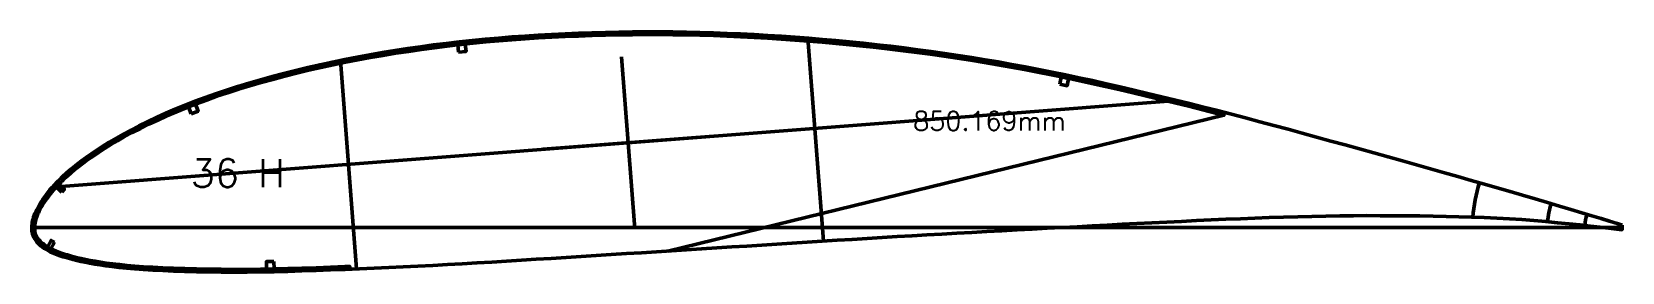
# Model space of a CAD drawing. Header units: metres. Extents: x -405 to 675, y -15418 to 133.
# Drawn here: x -319 to 531, y -7024 to -6895 of the extents above; entities that cross this region are included whole.
import ezdxf
from ezdxf.enums import TextEntityAlignment as Align

# ---------------------------------------------------------------- set-up
doc = ezdxf.new("R2010")
doc.units = ezdxf.units.M
for name, color, linetype, lineweight in [('FoilLayer', 7, 'Continuous', 50), ('RefFoilLayer', 7, 'Continuous', 50), ('StringerLayer', 7, 'Continuous', 50), ('SubLayer', 7, 'Continuous', 50), ('TextLayer', 7, 'Continuous', 50)]:
    doc.layers.add(name, color=color, linetype=linetype, lineweight=lineweight)
doc.styles.add('MSゴシック', font='romans')

msp = doc.modelspace()

# ---------------------------------------------------------------- texts
at = {"layer": 'TextLayer', "style": 'MSゴシック'}
msp.add_text('850.169mm', height=10, dxfattribs=at).set_placement((233.8, -6951.13), align=Align.BOTTOM_RIGHT)
msp.add_text('36 H', height=15, dxfattribs=at).set_placement((-233.8, -6978.54))

# ---------------------------------------------------------------- linework, layer by layer
at = {"layer": 'FoilLayer'}
msp.add_line((318.44, -6940.04), (21.25, -7012.62), dxfattribs=at)
msp.add_lwpolyline([(531.36, -6998.72), (528.75, -6997.89), (524.57, -6996.63), (520.05, -6995.23), (515.11, -6993.73), (509.72, -6992.14), (503.93, -6990.43), (497.8, -6988.6), (491.38, -6986.7), (484.78, -6984.75), (478.11, -6982.81), (471.4, -6980.89), (464.59, -6978.9), (457.7, -6976.88), (450.69, -6974.87), (443.57, -6972.84), (436.33, -6970.81), (428.96, -6968.73), (421.46, -6966.62), (413.89, -6964.49), (406.25, -6962.36), (398.6, -6960.21), (390.94, -6958.07), (383.28, -6955.94), (375.62, -6953.83), (367.98, -6951.72), (360.34, -6949.63), (352.74, -6947.56), (345.17, -6945.52), (337.61, -6943.51), (330.06, -6941.52), (322.54, -6939.55), (318.81, -6938.59), (318.44, -6940.04), (314.66, -6939.06), (307.18, -6937.16), (299.71, -6935.28), (292.24, -6933.44), (284.78, -6931.62), (277.32, -6929.83), (269.89, -6928.07), (262.5, -6926.34), (255.17, -6924.66), (247.89, -6923.03), (240.65, -6921.46), (233.43, -6919.93), (226.22, -6918.46), (219.03, -6917.04), (211.86, -6915.66), (204.69, -6914.34), (197.54, -6913.07), (190.38, -6911.86), (183.21, -6910.69), (176.03, -6909.58), (168.84, -6908.51), (161.65, -6907.49), (154.44, -6906.51), (147.23, -6905.59), (140.01, -6904.71), (132.77, -6903.89), (125.51, -6903.11), (118.24, -6902.37), (110.95, -6901.68), (103.66, -6901.02), (96.37, -6900.42), (89.09, -6899.86), (81.81, -6899.35), (74.55, -6898.88), (67.29, -6898.47), (60.04, -6898.11), (52.8, -6897.79), (45.56, -6897.53), (38.34, -6897.31), (31.11, -6897.15), (23.9, -6897.04), (16.69, -6896.98), (9.48, -6896.98), (2.27, -6897.03), (-4.94, -6897.12), (-12.15, -6897.27), (-19.34, -6897.47), (-26.52, -6897.72), (-33.69, -6898.02), (-40.84, -6898.37), (-47.98, -6898.78), (-55.09, -6899.23), (-62.17, -6899.74), (-69.2, -6900.29), (-76.18, -6900.9), (-83.12, -6901.58), (-90.03, -6902.32), (-96.93, -6903.13), (-103.81, -6904), (-110.67, -6904.93), (-117.51, -6905.92), (-124.32, -6906.97), (-131.1, -6908.09), (-137.85, -6909.26), (-144.55, -6910.49), (-151.2, -6911.78), (-157.8, -6913.14), (-164.34, -6914.55), (-170.83, -6916.03), (-177.25, -6917.58), (-183.62, -6919.19), (-189.94, -6920.87), (-196.18, -6922.58), (-202.29, -6924.34), (-208.28, -6926.15), (-214.14, -6928.02), (-219.87, -6929.94), (-225.48, -6931.93), (-230.96, -6933.97), (-236.32, -6936.07), (-241.54, -6938.22), (-246.61, -6940.4), (-251.51, -6942.61), (-256.24, -6944.85), (-260.77, -6947.09), (-265.1, -6949.31), (-269.19, -6951.5), (-273.04, -6953.66), (-276.65, -6955.78), (-280.03, -6957.86), (-283.17, -6959.89), (-286.1, -6961.86), (-288.82, -6963.77), (-291.34, -6965.61), (-293.66, -6967.39), (-295.81, -6969.1), (-297.78, -6970.76), (-299.6, -6972.37), (-301.29, -6973.92), (-302.84, -6975.43), (-304.28, -6976.88), (-305.61, -6978.28), (-306.83, -6979.63), (-307.96, -6980.95), (-309.01, -6982.22), (-309.97, -6983.45), (-310.86, -6984.65), (-311.67, -6985.82), (-312.42, -6986.95), (-313.11, -6988.05), (-313.74, -6989.13), (-314.33, -6990.18), (-314.85, -6991.17), (-315.31, -6992.15), (-315.73, -6993.13), (-316.1, -6994.09), (-316.43, -6994.99), (-316.69, -6995.86), (-316.91, -6996.73), (-317.07, -6997.6), (-317.2, -6998.44), (-317.28, -6999.25), (-317.31, -7000.05), (-317.31, -7000.79), (-317.25, -7001.53), (-317.14, -7002.28), (-316.95, -7003.02), (-316.7, -7003.77), (-316.38, -7004.51), (-315.99, -7005.24), (-315.54, -7005.96), (-315.02, -7006.65), (-314.42, -7007.34), (-313.74, -7008.01), (-313, -7008.66), (-312.2, -7009.3), (-311.33, -7009.91), (-310.39, -7010.5), (-309.38, -7011.07), (-308.29, -7011.63), (-307.12, -7012.16), (-305.87, -7012.68), (-304.53, -7013.2), (-303.11, -7013.71), (-301.59, -7014.22), (-299.98, -7014.72), (-298.26, -7015.22), (-296.43, -7015.72), (-294.46, -7016.21), (-292.34, -7016.69), (-290.06, -7017.16), (-287.6, -7017.63), (-284.94, -7018.11), (-282.08, -7018.58), (-278.98, -7019.04), (-275.62, -7019.48), (-271.98, -7019.9), (-268.02, -7020.28), (-263.72, -7020.65), (-259.07, -7021), (-254.08, -7021.33), (-248.75, -7021.61), (-243.08, -7021.85), (-237.08, -7022.04), (-230.78, -7022.19), (-224.23, -7022.3), (-217.5, -7022.39), (-210.63, -7022.42), (-203.66, -7022.4), (-196.56, -7022.3), (-189.31, -7022.16), (-181.93, -7021.97), (-174.45, -7021.76), (-166.87, -7021.51), (-159.19, -7021.23), (-151.44, -7020.93), (-148.84, -7020.83), (-148.78, -7022.33), (-143.59, -7022.12), (-135.8, -7021.8), (-128.02, -7021.46), (-120.21, -7021.09), (-112.37, -7020.69), (-104.5, -7020.28), (-96.61, -7019.86), (-88.73, -7019.44), (-80.85, -7018.99), (-72.97, -7018.52), (-65.05, -7018.03), (-57.09, -7017.53), (-49.12, -7017.03), (-41.12, -7016.54), (-33.12, -7016.04), (-25.1, -7015.54), (-17.06, -7015.03), (-9.02, -7014.52), (-0.97, -7014.01), (7.08, -7013.51), (15.13, -7013.01), (23.17, -7012.5), (31.21, -7011.99), (39.26, -7011.48), (47.3, -7010.97), (55.35, -7010.46), (63.4, -7009.96), (71.45, -7009.45), (79.5, -7008.94), (87.54, -7008.43), (95.58, -7007.91), (103.62, -7007.4), (111.64, -7006.89), (119.66, -7006.39), (127.68, -7005.9), (135.7, -7005.41), (143.71, -7004.93), (151.71, -7004.46), (159.7, -7004), (167.69, -7003.55), (175.71, -7003.11), (183.74, -7002.67), (191.77, -7002.23), (199.81, -7001.79), (207.85, -7001.34), (215.88, -7000.9), (223.9, -7000.46), (231.94, -7000.03), (239.96, -6999.6), (247.98, -6999.17), (255.98, -6998.74), (263.97, -6998.32), (271.94, -6997.92), (279.91, -6997.52), (287.89, -6997.14), (295.86, -6996.76), (303.79, -6996.38), (311.67, -6996.01), (319.49, -6995.67), (327.28, -6995.35), (335.03, -6995.05), (342.71, -6994.77), (350.31, -6994.52), (357.88, -6994.32), (365.43, -6994.16), (372.95, -6994.02), (380.41, -6993.87), (387.72, -6993.74), (394.89, -6993.69), (402.04, -6993.73), (409.2, -6993.76), (416.28, -6993.78), (423.27, -6993.86), (430.23, -6994.02), (437.18, -6994.18), (444.04, -6994.3), (450.81, -6994.47), (457.55, -6994.76), (464.34, -6995.1), (471.1, -6995.45), (477.68, -6995.82), (484.13, -6996.31), (490.55, -6996.88), (496.85, -6997.47), (502.94, -6998.05), (508.74, -6998.65), (514.23, -6999.26), (519.38, -6999.83), (524.16, -7000.38), (528.57, -7000.92), (531.3, -7001.27)], close=True, dxfattribs=at)
at = {"layer": 'RefFoilLayer'}
msp.add_lwpolyline([(531.36, -6998.72), (528.75, -6997.89), (524.57, -6996.63), (520.05, -6995.23), (515.11, -6993.73), (509.72, -6992.14), (503.93, -6990.43), (497.8, -6988.6), (491.38, -6986.7), (484.78, -6984.75), (478.11, -6982.81), (471.4, -6980.89), (464.59, -6978.9), (457.7, -6976.88), (450.69, -6974.87), (443.57, -6972.84), (436.33, -6970.81), (428.96, -6968.73), (421.46, -6966.62), (413.89, -6964.49), (406.25, -6962.36), (398.6, -6960.21), (390.94, -6958.07), (383.28, -6955.94), (375.62, -6953.83), (367.98, -6951.72), (360.34, -6949.63), (352.74, -6947.56), (345.17, -6945.52), (337.61, -6943.51), (330.06, -6941.52), (322.54, -6939.55), (315.03, -6937.61), (307.54, -6935.7), (300.07, -6933.83), (292.6, -6931.98), (285.13, -6930.16), (277.67, -6928.37), (270.23, -6926.61), (262.84, -6924.88), (255.5, -6923.2), (248.21, -6921.57), (240.96, -6919.99), (233.73, -6918.46), (226.52, -6916.99), (219.32, -6915.56), (212.13, -6914.19), (204.95, -6912.87), (197.79, -6911.6), (190.62, -6910.38), (183.44, -6909.21), (176.25, -6908.09), (169.05, -6907.02), (161.85, -6906), (154.63, -6905.03), (147.41, -6904.1), (140.18, -6903.22), (132.93, -6902.4), (125.66, -6901.61), (118.38, -6900.88), (111.08, -6900.18), (103.78, -6899.53), (96.49, -6898.92), (89.2, -6898.36), (81.91, -6897.85), (74.63, -6897.39), (67.37, -6896.97), (60.11, -6896.61), (52.85, -6896.29), (45.61, -6896.03), (38.37, -6895.81), (31.14, -6895.65), (23.91, -6895.54), (16.69, -6895.48), (9.47, -6895.48), (2.25, -6895.53), (-4.97, -6895.62), (-12.19, -6895.77), (-19.39, -6895.97), (-26.58, -6896.22), (-33.76, -6896.52), (-40.92, -6896.87), (-48.07, -6897.28), (-55.2, -6897.74), (-62.29, -6898.24), (-69.33, -6898.8), (-76.33, -6899.41), (-83.28, -6900.09), (-90.2, -6900.83), (-97.11, -6901.64), (-104.01, -6902.51), (-110.89, -6903.45), (-117.74, -6904.44), (-124.57, -6905.49), (-131.36, -6906.61), (-138.12, -6907.78), (-144.83, -6909.02), (-151.5, -6910.31), (-158.12, -6911.67), (-164.68, -6913.09), (-171.18, -6914.57), (-177.62, -6916.12), (-184.01, -6917.74), (-190.34, -6919.42), (-196.59, -6921.14), (-202.73, -6922.91), (-208.74, -6924.72), (-214.61, -6926.6), (-220.37, -6928.53), (-226, -6930.52), (-231.51, -6932.58), (-236.89, -6934.69), (-242.13, -6936.84), (-247.22, -6939.03), (-252.15, -6941.26), (-256.9, -6943.51), (-261.46, -6945.75), (-265.81, -6947.99), (-269.92, -6950.19), (-273.8, -6952.37), (-277.44, -6954.5), (-280.84, -6956.6), (-284.01, -6958.64), (-286.97, -6960.63), (-289.71, -6962.56), (-292.25, -6964.42), (-294.6, -6966.22), (-296.77, -6967.95), (-298.78, -6969.63), (-300.62, -6971.26), (-302.33, -6972.84), (-303.91, -6974.37), (-305.37, -6975.85), (-306.72, -6977.27), (-307.97, -6978.65), (-309.12, -6979.99), (-310.19, -6981.3), (-311.17, -6982.56), (-312.08, -6983.79), (-312.92, -6984.99), (-313.7, -6986.15), (-314.4, -6987.29), (-315.05, -6988.4), (-315.65, -6989.48), (-316.21, -6990.53), (-316.7, -6991.57), (-317.12, -6992.59), (-317.51, -6993.58), (-317.86, -6994.55), (-318.15, -6995.51), (-318.38, -6996.46), (-318.55, -6997.38), (-318.69, -6998.29), (-318.78, -6999.18), (-318.81, -7000.05), (-318.8, -7000.91), (-318.73, -7001.78), (-318.59, -7002.65), (-318.37, -7003.51), (-318.07, -7004.37), (-317.7, -7005.22), (-317.26, -7006.05), (-316.74, -7006.86), (-316.14, -7007.65), (-315.47, -7008.41), (-314.73, -7009.14), (-313.93, -7009.84), (-313.06, -7010.53), (-312.13, -7011.18), (-311.13, -7011.81), (-310.06, -7012.41), (-308.92, -7012.99), (-307.7, -7013.54), (-306.41, -7014.08), (-305.04, -7014.61), (-303.59, -7015.13), (-302.04, -7015.65), (-300.4, -7016.16), (-298.65, -7016.67), (-296.79, -7017.18), (-294.79, -7017.67), (-292.65, -7018.15), (-290.34, -7018.63), (-287.86, -7019.11), (-285.19, -7019.59), (-282.3, -7020.06), (-279.17, -7020.53), (-275.79, -7020.97), (-272.13, -7021.39), (-268.15, -7021.78), (-263.83, -7022.15), (-259.17, -7022.5), (-254.16, -7022.82), (-248.81, -7023.11), (-243.13, -7023.35), (-237.12, -7023.54), (-230.81, -7023.69), (-224.25, -7023.8), (-217.51, -7023.89), (-210.63, -7023.92), (-203.64, -7023.9), (-196.53, -7023.8), (-189.27, -7023.66), (-181.88, -7023.47), (-174.4, -7023.26), (-166.81, -7023.01), (-159.13, -7022.73), (-151.38, -7022.43), (-143.59, -7022.12), (-135.8, -7021.8), (-128.02, -7021.46), (-120.21, -7021.09), (-112.37, -7020.69), (-104.5, -7020.28), (-96.61, -7019.86), (-88.73, -7019.44), (-80.85, -7018.99), (-72.97, -7018.52), (-65.05, -7018.03), (-57.09, -7017.53), (-49.12, -7017.03), (-41.12, -7016.54), (-33.12, -7016.04), (-25.1, -7015.54), (-17.06, -7015.03), (-9.02, -7014.52), (-0.97, -7014.01), (7.08, -7013.51), (15.13, -7013.01), (23.17, -7012.5), (31.21, -7011.99), (39.26, -7011.48), (47.3, -7010.97), (55.35, -7010.46), (63.4, -7009.96), (71.45, -7009.45), (79.5, -7008.94), (87.54, -7008.43), (95.58, -7007.91), (103.62, -7007.4), (111.64, -7006.89), (119.66, -7006.39), (127.68, -7005.9), (135.7, -7005.41), (143.71, -7004.93), (151.71, -7004.46), (159.7, -7004), (167.69, -7003.55), (175.71, -7003.11), (183.74, -7002.67), (191.77, -7002.23), (199.81, -7001.79), (207.85, -7001.34), (215.88, -7000.9), (223.9, -7000.46), (231.94, -7000.03), (239.96, -6999.6), (247.98, -6999.17), (255.98, -6998.74), (263.97, -6998.32), (271.94, -6997.92), (279.91, -6997.52), (287.89, -6997.14), (295.86, -6996.76), (303.79, -6996.38), (311.67, -6996.01), (319.49, -6995.67), (327.28, -6995.35), (335.03, -6995.05), (342.71, -6994.77), (350.31, -6994.52), (357.88, -6994.32), (365.43, -6994.16), (372.95, -6994.02), (380.41, -6993.87), (387.72, -6993.74), (394.89, -6993.69), (402.04, -6993.73), (409.2, -6993.76), (416.28, -6993.78), (423.27, -6993.86), (430.23, -6994.02), (437.18, -6994.18), (444.04, -6994.3), (450.81, -6994.47), (457.55, -6994.76), (464.34, -6995.1), (471.1, -6995.45), (477.68, -6995.82), (484.13, -6996.31), (490.55, -6996.88), (496.85, -6997.47), (502.94, -6998.05), (508.74, -6998.65), (514.23, -6999.26), (519.38, -6999.83), (524.16, -7000.38), (528.57, -7000.92), (531.3, -7001.27)], close=True, dxfattribs=at)
at = {"layer": 'StringerLayer'}
for points in [[(-90.67, -6906.41), (-86.69, -6905.98), (-87.12, -6902.01), (-91.1, -6902.44), (-90.67, -6906.41)], [(230.7, -6923.45), (234.62, -6924.27), (235.44, -6920.36), (231.53, -6919.53), (230.7, -6923.45)], [(-233.65, -6939.32), (-229.93, -6937.87), (-231.39, -6934.14), (-235.11, -6935.6), (-233.65, -6939.32)], [(-302.76, -6981.09), (-301.38, -6979.63), (-304.28, -6976.88), (-305.66, -6978.34), (-302.76, -6981.09)], [(-306.74, -7007.97), (-308.48, -7006.99), (-310.45, -7010.47), (-308.7, -7011.45), (-306.74, -7007.97)], [(-189.4, -7018.16), (-193.4, -7018.24), (-193.32, -7022.24), (-189.32, -7022.16), (-189.4, -7018.16)]]:
    msp.add_lwpolyline(points, dxfattribs=at)
at = {"layer": 'SubLayer'}
for p, q in [((96, -6898.89), (104.34, -7007.35)), ((-153.83, -6910.79), (-145.25, -7022.19)), ((-3.54, -6908.79), (3.54, -7000.72)), ((293.39, -6932.18), (-307.77, -6978.43)), ((-45.61, -6958.26), (45.61, -6951.24)), ((-318.81, -7000), (531.36, -7000))]:
    msp.add_line(p, q, dxfattribs=at)
for radius, start, end in [(80, 162.62166, 176.0573), (40, 161.49854, 175.64778), (20, 159.50729, 176.96505)]:
    msp.add_arc((531.36, -7000), radius, start, end, dxfattribs=at)

msp.set_redraw_order([(e.dxf.handle, doc.entitydb.next_handle()) for e in msp.query("TEXT MTEXT ATTDEF DIMENSION ARC_DIMENSION")])  # texts and dimensions are drawn at this point

doc.saveas('drawing.dxf')
